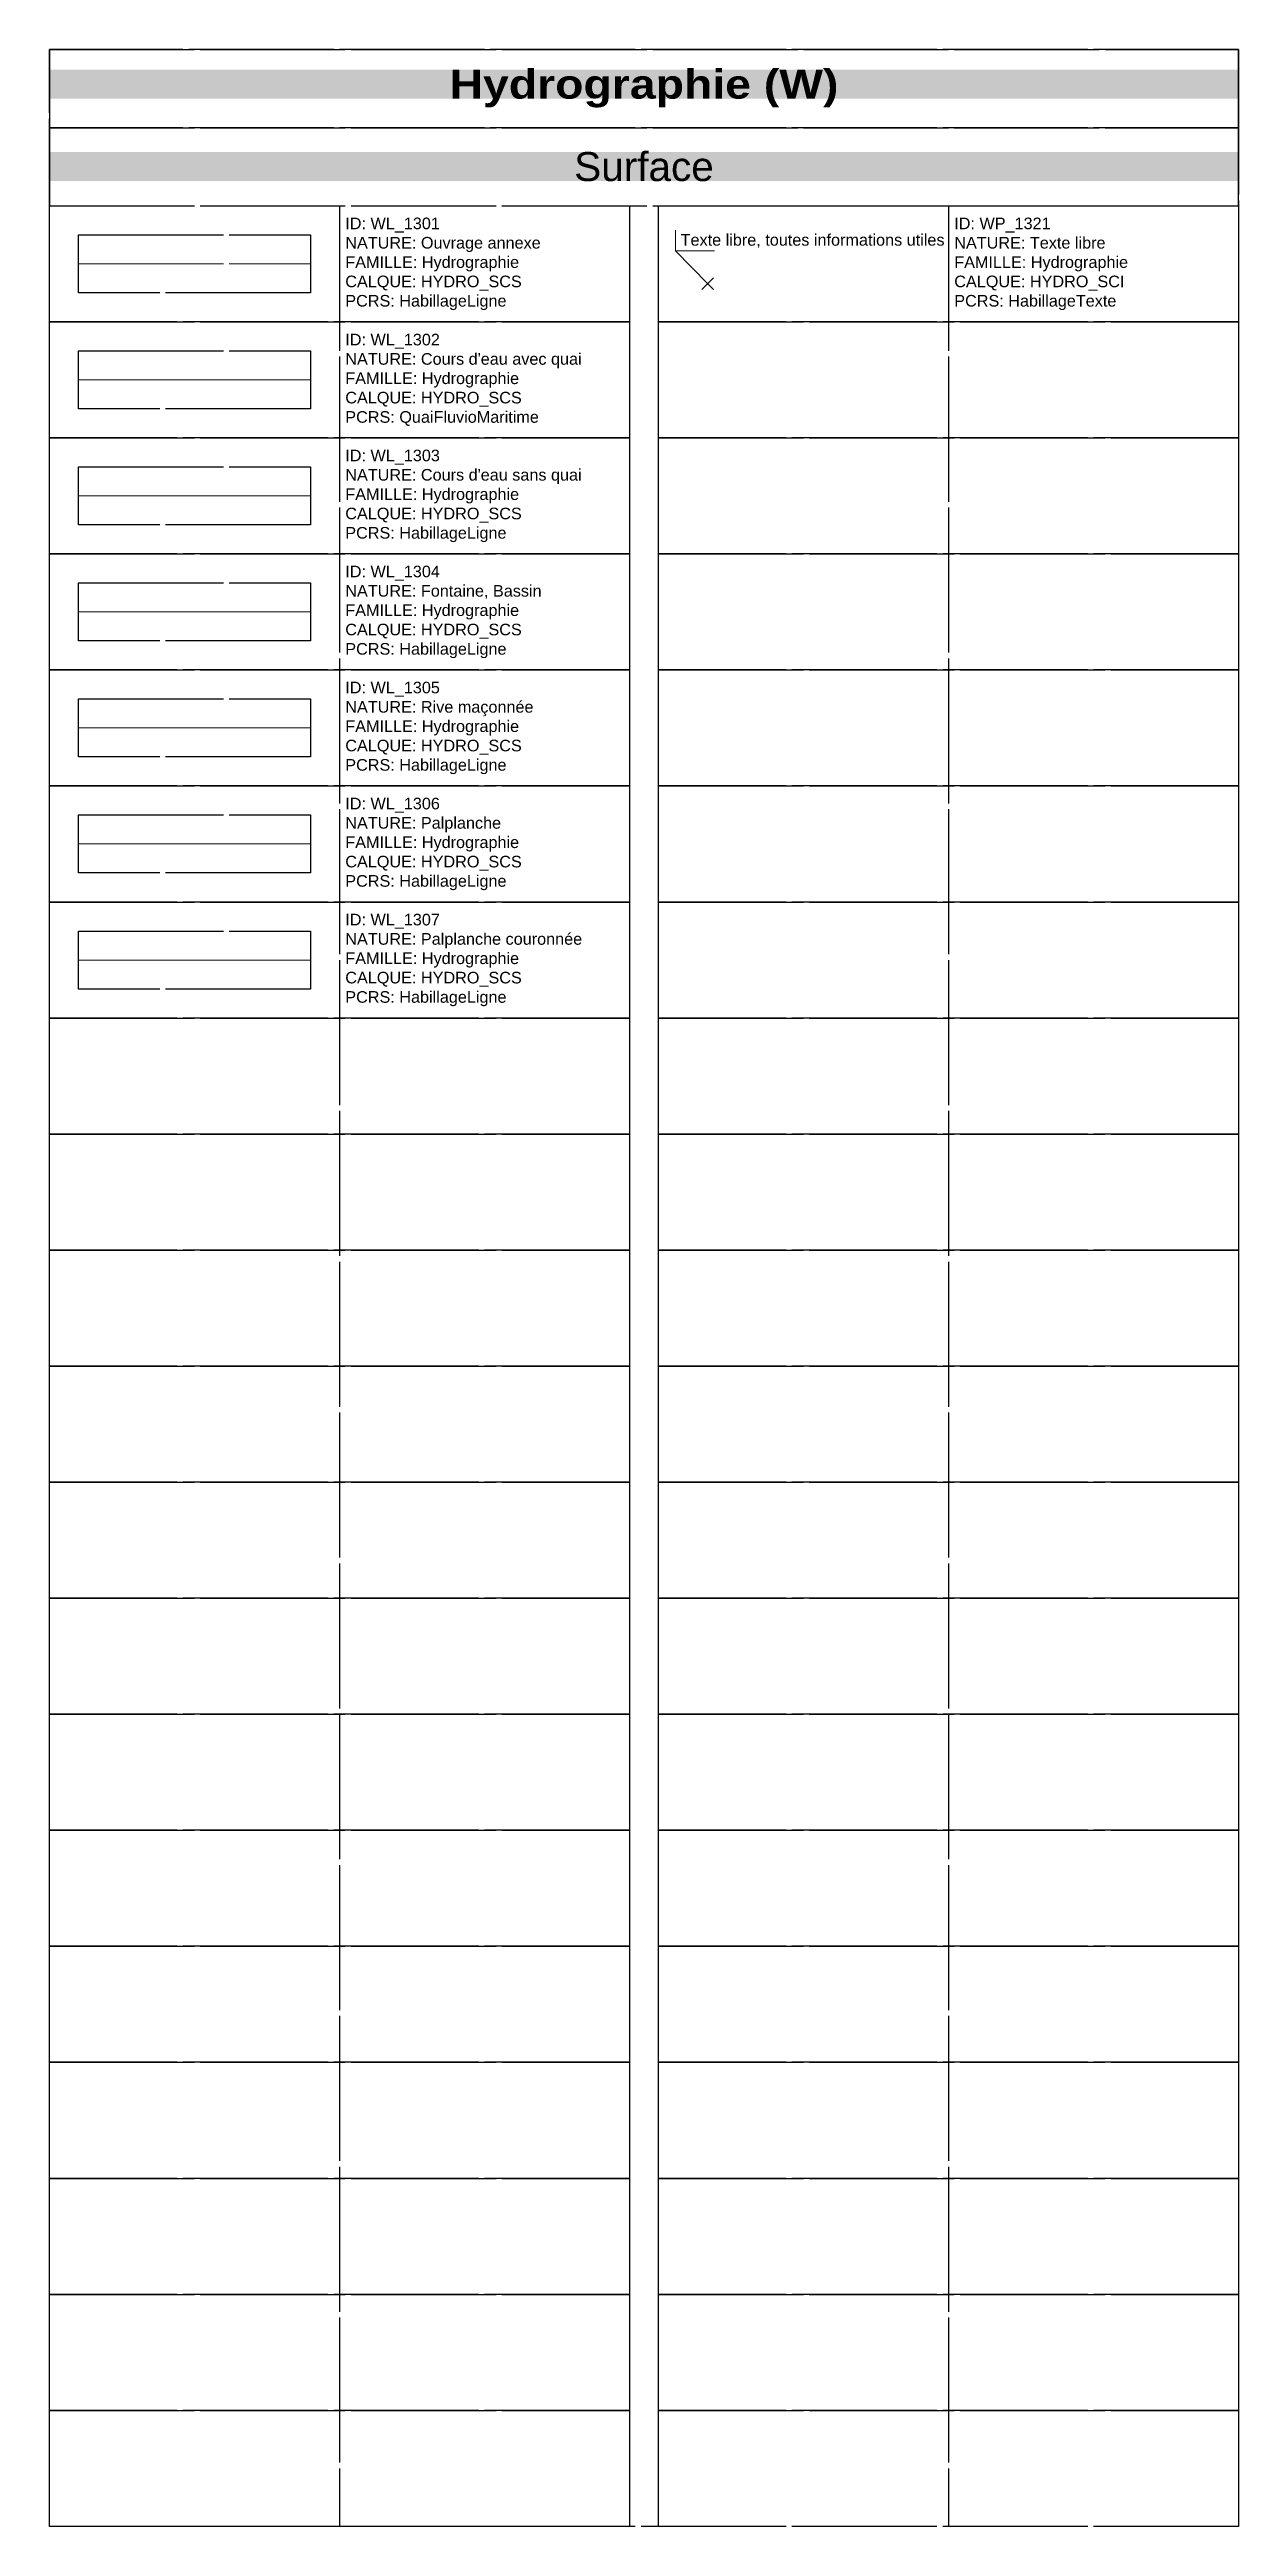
# Model space of a CAD drawing. Header units: metres. Extents: x 3067 to 3319, y 1703 to 1914.
# Drawn here: x 3172.05 to 3192.55, y 1703.17 to 1745.87 of the extents above; entities that cross this region are included whole.
import ezdxf

# ---------------------------------------------------------------- set-up
doc = ezdxf.new("R2010")
doc.units = ezdxf.units.M
doc.header["$PDMODE"] = 3
doc.header["$PDSIZE"] = 0.1
doc.linetypes.add('Socle_Continu', pattern=[2.5, 2.5, 0])
doc.linetypes.add('WL_1301', pattern=[2.5, 2.5, 0])
doc.layers.get('0').update_dxf_attribs({"lineweight": 30})
for name, color, linetype, lineweight in [('1', 7, 'Socle_Continu', 30), ('2', 7, 'Socle_Continu', 30), ('HYDRO_SCI', 150, 'Socle_Continu', 13), ('HYDRO_SCS', 150, 'Socle_Continu', 13)]:
    doc.layers.add(name, color=color, linetype=linetype, lineweight=lineweight)
doc.styles.get("Standard").update_dxf_attribs({"font": 'arial.ttf'})
doc.linetypes.add('WL_1302', pattern='A,0.2,0,["≈",Standard,S=0.127,R=0,X=-0.127,Y=0.05]', length=0.2)
doc.linetypes.add('WL_1303', pattern='A,0,["≈",Standard,S=0.127,R=0,X=-0.127,Y=0.05],0.3,-0.3', length=0.6)
doc.linetypes.add('WL_1304', pattern='A,0.254,0,["~",Standard,S=0.127,R=0,X=-0.1,Y=0]', length=0.254)
doc.linetypes.add('WL_1305', pattern='A,0.2,0,["∕",Standard,S=0.254,R=0,X=0,Y=0]', length=0.2)
doc.linetypes.add('WL_1306', pattern='A,0,["[",Standard,S=0.127,R=-90,X=-0.13,Y=0.05],0.23,-0.17', length=0.4)
doc.linetypes.add('WL_1307', pattern='A,0,["[",Standard,S=0.127,R=-90,X=-0.13,Y=0.05],0.23,-0.17,["_",Standard,S=0.127,R=0,X=-0.13,Y=0]', length=0.4)

msp = doc.modelspace()

# ---------------------------------------------------------------- texts
at = {"linetype": 'Socle_Continu', "char_height": 0.5, "width": 20.5, "attachment_point": 5, "bg_fill": 1, "box_fill_scale": 1, "bg_fill_transparency": 0}
for s, insert, bg_fill_color in [('{\\fArial Black|b0|i0|c0|p34;\\C256;\\c16777215;Hydrographie (W)}', (3182.299, 1745.192), 150), ('\\pxqc;Surface', (3182.299, 1743.845), 254)]:
    msp.add_mtext(s, dxfattribs=dict(at, insert=insert, bg_fill_color=bg_fill_color))
at = {"linetype": 'Socle_Continu', "char_height": 0.2, "width": 4.9, "attachment_point": 4}
for s, insert in [('ID: WL_1301\\PNATURE: Ouvrage annexe\\PFAMILLE: Hydrographie\\PCALQUE: HYDRO_SCS\\PPCRS: HabillageLigne', (3177.149, 1742.172)), ('ID: WP_1321\\PNATURE: Texte libre\\PFAMILLE: Hydrographie\\PCALQUE: HYDRO_SCI\\PPCRS: HabillageTexte', (3187.649, 1742.172)), ("ID: WL_1302\\PNATURE: Cours d'eau avec quai\\PFAMILLE: Hydrographie\\PCALQUE: HYDRO_SCS\\PPCRS: QuaiFluvioMaritime", (3177.149, 1740.172)), ("ID: WL_1303\\PNATURE: Cours d'eau sans quai\\PFAMILLE: Hydrographie\\PCALQUE: HYDRO_SCS\\PPCRS: HabillageLigne", (3177.149, 1738.172)), ('ID: WL_1304\\PNATURE: Fontaine, Bassin\\PFAMILLE: Hydrographie\\PCALQUE: HYDRO_SCS\\PPCRS: HabillageLigne', (3177.149, 1736.172)), ('ID: WL_1305\\PNATURE: Rive maçonnée\\PFAMILLE: Hydrographie\\PCALQUE: HYDRO_SCS\\PPCRS: HabillageLigne', (3177.149, 1734.172)), ('ID: WL_1306\\PNATURE: Palplanche\\PFAMILLE: Hydrographie\\PCALQUE: HYDRO_SCS\\PPCRS: HabillageLigne', (3177.149, 1732.172)), ('ID: WL_1307\\PNATURE: Palplanche couronnée\\PFAMILLE: Hydrographie\\PCALQUE: HYDRO_SCS\\PPCRS: HabillageLigne', (3177.149, 1730.172))]:
    msp.add_mtext(s, dxfattribs=dict(at, insert=insert))

# ---------------------------------------------------------------- blocks, each defined once
blk = doc.blocks.new('*U65')
at = {"layer": 'HYDRO_SCI', "linetype": 'Socle_Continu'}
blk.add_line((-0.556, 0.569), (0, 0), dxfattribs=at)
at = {"layer": 'HYDRO_SCI', "linetype": 'Socle_Continu', "flags": 128}
blk.add_lwpolyline([(0.117, 0.569), (-0.556, 0.569), (-0.556, 0.926)], dxfattribs=at)
at = {"layer": 'HYDRO_SCI', "linetype": 'Socle_Continu'}
blk.add_point((0, 0), dxfattribs=at)
blk.add_attdef('TXT', (-0.467, 0.656), '', height=0.2, dxfattribs=at)
at = {"layer": 'HYDRO_SCI', "linetype": 'Socle_Continu', "flags": 9}
for tag, p in [('NATURE', (1.967, -0.177)), ('ID', (1.967, 0.144)), ('FAMILLE', (1.967, -0.499)), ('CALQUE', (1.967, -0.82)), ('PCRS', (1.967, -1.141))]:
    blk.add_attdef(tag, p, '', height=0.2, dxfattribs=at)

# ---------------------------------------------------------------- linework, layer by layer
at = {"linetype": 'Socle_Continu'}
for p, q in [((3177.049, 1743.172), (3177.049, 1703.172)), ((3187.549, 1743.172), (3187.549, 1703.172)), ((3187.549, 1743.172), (3187.549, 1703.172))]:
    msp.add_line(p, q, dxfattribs=at)
for points in [[(3172.049, 1744.519), (3192.549, 1744.519), (3192.549, 1745.866), (3172.049, 1745.866)], [(3172.049, 1743.172), (3192.549, 1743.172), (3192.549, 1744.519), (3172.049, 1744.519)], [(3172.049, 1743.172), (3182.049, 1743.172), (3182.049, 1741.172), (3172.049, 1741.172)], [(3182.549, 1743.172), (3192.549, 1743.172), (3192.549, 1741.172), (3182.549, 1741.172)], [(3172.049, 1741.172), (3182.049, 1741.172), (3182.049, 1739.172), (3172.049, 1739.172)], [(3182.549, 1741.172), (3192.549, 1741.172), (3192.549, 1739.172), (3182.549, 1739.172)], [(3172.049, 1739.172), (3182.049, 1739.172), (3182.049, 1737.172), (3172.049, 1737.172)], [(3182.549, 1739.172), (3192.549, 1739.172), (3192.549, 1737.172), (3182.549, 1737.172)], [(3172.049, 1737.172), (3182.049, 1737.172), (3182.049, 1735.172), (3172.049, 1735.172)], [(3182.549, 1737.172), (3192.549, 1737.172), (3192.549, 1735.172), (3182.549, 1735.172)], [(3172.049, 1735.172), (3182.049, 1735.172), (3182.049, 1733.172), (3172.049, 1733.172)], [(3182.549, 1735.172), (3192.549, 1735.172), (3192.549, 1733.172), (3182.549, 1733.172)], [(3172.049, 1733.172), (3182.049, 1733.172), (3182.049, 1731.172), (3172.049, 1731.172)], [(3182.549, 1733.172), (3192.549, 1733.172), (3192.549, 1731.172), (3182.549, 1731.172)], [(3172.049, 1731.172), (3182.049, 1731.172), (3182.049, 1729.172), (3172.049, 1729.172)], [(3182.549, 1731.172), (3192.549, 1731.172), (3192.549, 1729.172), (3182.549, 1729.172)], [(3172.049, 1729.172), (3182.049, 1729.172), (3182.049, 1727.172), (3172.049, 1727.172)], [(3182.549, 1729.172), (3192.549, 1729.172), (3192.549, 1727.172), (3182.549, 1727.172)], [(3172.049, 1727.172), (3182.049, 1727.172), (3182.049, 1725.172), (3172.049, 1725.172)], [(3182.549, 1727.172), (3192.549, 1727.172), (3192.549, 1725.172), (3182.549, 1725.172)], [(3172.049, 1725.172), (3182.049, 1725.172), (3182.049, 1723.172), (3172.049, 1723.172)], [(3182.549, 1725.172), (3192.549, 1725.172), (3192.549, 1723.172), (3182.549, 1723.172)], [(3172.049, 1723.172), (3182.049, 1723.172), (3182.049, 1721.172), (3172.049, 1721.172)], [(3182.549, 1723.172), (3192.549, 1723.172), (3192.549, 1721.172), (3182.549, 1721.172)], [(3172.049, 1721.172), (3182.049, 1721.172), (3182.049, 1719.172), (3172.049, 1719.172)], [(3182.549, 1721.172), (3192.549, 1721.172), (3192.549, 1719.172), (3182.549, 1719.172)], [(3172.049, 1719.172), (3182.049, 1719.172), (3182.049, 1717.172), (3172.049, 1717.172)], [(3182.549, 1719.172), (3192.549, 1719.172), (3192.549, 1717.172), (3182.549, 1717.172)], [(3172.049, 1717.172), (3182.049, 1717.172), (3182.049, 1715.172), (3172.049, 1715.172)], [(3182.549, 1717.172), (3192.549, 1717.172), (3192.549, 1715.172), (3182.549, 1715.172)], [(3172.049, 1715.172), (3182.049, 1715.172), (3182.049, 1713.172), (3172.049, 1713.172)], [(3182.549, 1715.172), (3192.549, 1715.172), (3192.549, 1713.172), (3182.549, 1713.172)], [(3172.049, 1713.172), (3182.049, 1713.172), (3182.049, 1711.172), (3172.049, 1711.172)], [(3182.549, 1713.172), (3192.549, 1713.172), (3192.549, 1711.172), (3182.549, 1711.172)], [(3172.049, 1711.172), (3182.049, 1711.172), (3182.049, 1709.172), (3172.049, 1709.172)], [(3182.549, 1711.172), (3192.549, 1711.172), (3192.549, 1709.172), (3182.549, 1709.172)], [(3172.049, 1709.172), (3182.049, 1709.172), (3182.049, 1707.172), (3172.049, 1707.172)], [(3182.549, 1709.172), (3192.549, 1709.172), (3192.549, 1707.172), (3182.549, 1707.172)], [(3172.049, 1707.172), (3182.049, 1707.172), (3182.049, 1705.172), (3172.049, 1705.172)], [(3182.549, 1707.172), (3192.549, 1707.172), (3192.549, 1705.172), (3182.549, 1705.172)], [(3172.049, 1705.172), (3182.049, 1705.172), (3182.049, 1703.172), (3172.049, 1703.172)], [(3182.549, 1705.172), (3192.549, 1705.172), (3192.549, 1703.172), (3182.549, 1703.172)]]:
    msp.add_lwpolyline(points, close=True, dxfattribs=at)
at = {"layer": '1', "color": 150, "linetype": 'Socle_Continu', "true_color": 0x007fff}
msp.add_lwpolyline([(3172.049, 1745.866), (3192.549, 1745.866), (3192.549, 1703.172), (3172.049, 1703.172)], close=True, dxfattribs=at)
at = {"layer": '2', "linetype": 'Socle_Continu'}
for points in [[(3172.549, 1742.672), (3176.549, 1742.672), (3176.549, 1741.672), (3172.549, 1741.672)], [(3172.549, 1740.672), (3176.549, 1740.672), (3176.549, 1739.672), (3172.549, 1739.672)], [(3172.549, 1738.672), (3176.549, 1738.672), (3176.549, 1737.672), (3172.549, 1737.672)], [(3172.549, 1736.672), (3176.549, 1736.672), (3176.549, 1735.672), (3172.549, 1735.672)], [(3172.549, 1734.672), (3176.549, 1734.672), (3176.549, 1733.672), (3172.549, 1733.672)], [(3172.549, 1732.672), (3176.549, 1732.672), (3176.549, 1731.672), (3172.549, 1731.672)], [(3172.549, 1730.672), (3176.549, 1730.672), (3176.549, 1729.672), (3172.549, 1729.672)]]:
    msp.add_lwpolyline(points, close=True, dxfattribs=at)
at = {"layer": 'HYDRO_SCS', "linetype": 'WL_1301', "flags": 128}
msp.add_lwpolyline([(3172.549, 1742.172), (3176.549, 1742.172)], dxfattribs=at)
at = {"layer": 'HYDRO_SCS', "linetype": 'WL_1302', "flags": 128}
msp.add_lwpolyline([(3172.549, 1740.172), (3176.549, 1740.172)], dxfattribs=at)
at = {"layer": 'HYDRO_SCS', "linetype": 'WL_1303', "flags": 128}
msp.add_lwpolyline([(3172.549, 1738.172), (3176.549, 1738.172)], dxfattribs=at)
at = {"layer": 'HYDRO_SCS', "linetype": 'WL_1304', "flags": 128}
msp.add_lwpolyline([(3172.549, 1736.172), (3176.549, 1736.172)], dxfattribs=at)
at = {"layer": 'HYDRO_SCS', "linetype": 'WL_1305', "flags": 128}
msp.add_lwpolyline([(3172.549, 1734.172), (3176.549, 1734.172)], dxfattribs=at)
at = {"layer": 'HYDRO_SCS', "color": 212, "linetype": 'WL_1306', "flags": 128}
msp.add_lwpolyline([(3172.549, 1732.172), (3176.549, 1732.172)], dxfattribs=at)
at = {"layer": 'HYDRO_SCS', "color": 212, "linetype": 'WL_1307', "flags": 128}
msp.add_lwpolyline([(3172.549, 1730.172), (3176.549, 1730.172)], dxfattribs=at)

# ---------------------------------------------------------------- block references
at = {"layer": 'HYDRO_SCI', "linetype": 'Socle_Continu'}
msp.add_blockref('*U65', (3183.398, 1741.829), dxfattribs=at).add_auto_attribs({'TXT': 'Texte libre, toutes informations utiles'})

msp.set_redraw_order([(e.dxf.handle, doc.entitydb.next_handle()) for e in msp.query("TEXT MTEXT ATTDEF DIMENSION ARC_DIMENSION")])  # texts and dimensions are drawn at this point

doc.saveas('drawing.dxf')
